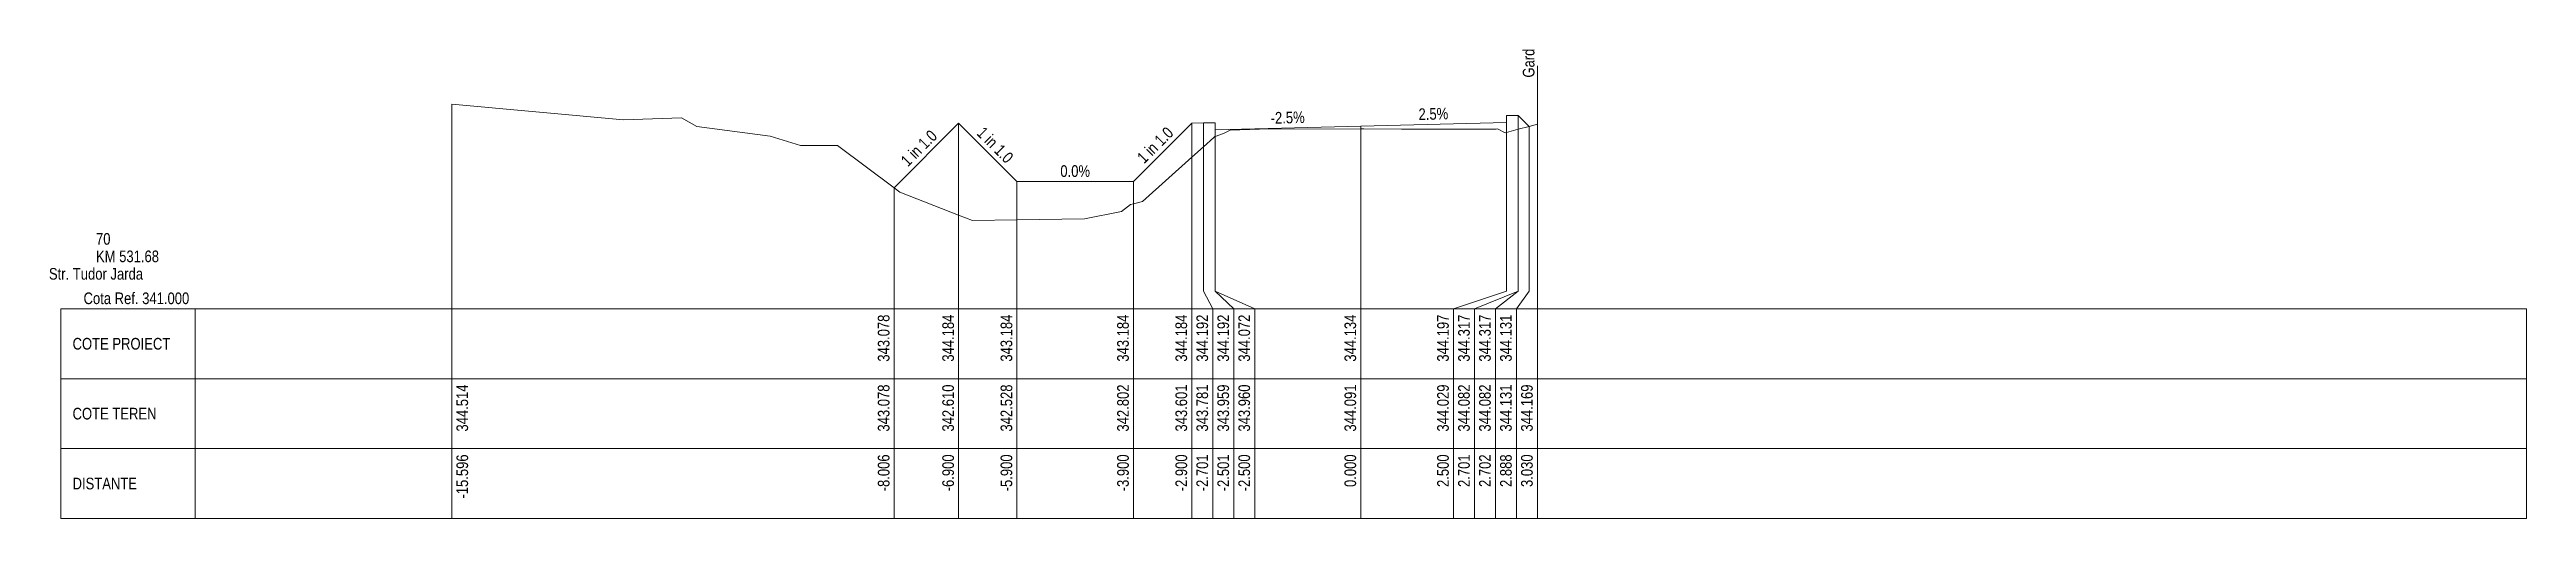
# Model space of a CAD drawing. Extents: x 1 to 634, y 0 to 594.
# Drawn here: x 43.5 to 86, y 68.2 to 76.25 of the extents above; entities that cross this region are included whole.
import ezdxf
from ezdxf.enums import TextEntityAlignment as Align

# ---------------------------------------------------------------- set-up
doc = ezdxf.new("R2010")
doc.units = 0
doc.header["$MEASUREMENT"] = 0
doc.layers.add('ARD-No Plot', color=1, linetype='Continuous', lineweight=0, plot=False)
for name, color, linetype, lineweight in [('DESIGN-TEXT', 7, 'Continuous', 0), ('EXISTING-TEXT', 7, 'Continuous', 0), ('LINES', 7, 'Continuous', 0), ('Text', 7, 'Continuous', 0), ('X-RL', 7, 'Continuous', 0), ('XPLOT-DESIGN', 5, 'Continuous', 0), ('XPLOT-EXISTING', 3, 'Continuous', 0), ('XPLOT-GRADE', 7, 'Continuous', 0), ('XPLOT-KM', 7, 'Continuous', 0), ('XPLOT-TITLE', 7, 'Continuous', 0)]:
    doc.layers.add(name, color=color, linetype=linetype, lineweight=lineweight)
doc.styles.add('$0$$0$Arial', font='arial.ttf', dxfattribs={"width": 0.8})

msp = doc.modelspace()

# ---------------------------------------------------------------- texts
at = {"layer": 'ARD-No Plot', "style": '$0$$0$Arial', "width": 0.8}
msp.add_text('Str. Tudor Jarda', height=0.2, dxfattribs=at).set_placement((44.3, 72.3), align=Align.CENTER)
at = {"layer": 'DESIGN-TEXT', "style": '$0$$0$Arial', "width": 0.8}
for s, p in [('343.078', (57.914, 71.7)), ('344.184', (59.02, 71.7)), ('343.184', (60.02, 71.7)), ('343.184', (62.02, 71.7)), ('344.184', (63.02, 71.7)), ('344.192', (63.38, 71.7)), ('344.192', (63.74, 71.7)), ('344.072', (64.1, 71.7)), ('344.134', (65.92, 71.7)), ('344.197', (67.51, 71.7)), ('344.317', (67.87, 71.7)), ('344.317', (68.23, 71.7)), ('344.131', (68.59, 71.7))]:
    msp.add_text(s, height=0.2, rotation=90, dxfattribs=at).set_placement(p, align=Align.RIGHT)
at = {"layer": 'EXISTING-TEXT', "style": '$0$$0$Arial', "width": 0.8}
for s, p in [('344.514', (50.684, 70.5)), ('343.078', (57.914, 70.5)), ('342.610', (59.02, 70.5)), ('342.528', (60.02, 70.5)), ('342.802', (62.02, 70.5)), ('343.601', (63.02, 70.5)), ('343.781', (63.38, 70.5)), ('343.959', (63.74, 70.5)), ('343.960', (64.1, 70.5)), ('344.091', (65.92, 70.5)), ('344.091', (65.92, 70.5)), ('344.029', (67.51, 70.5)), ('344.082', (67.87, 70.5)), ('344.082', (68.23, 70.5)), ('344.131', (68.59, 70.5)), ('344.169', (68.95, 70.5))]:
    msp.add_text(s, height=0.2, rotation=90, dxfattribs=at).set_placement(p, align=Align.RIGHT)
at = {"layer": 'Text', "style": '$0$$0$Arial', "width": 0.8}
msp.add_text('Gard', height=0.2, rotation=90, dxfattribs=at).set_placement((68.98, 75.769))
for s, p in [('-15.596', (50.684, 69.3)), ('-15.596', (50.684, 69.3)), ('-8.006', (57.914, 69.3)), ('-8.006', (57.914, 69.3)), ('-8.006', (57.914, 69.3)), ('-6.900', (59.02, 69.3)), ('-6.900', (59.02, 69.3)), ('-6.900', (59.02, 69.3)), ('-5.900', (60.02, 69.3)), ('-5.900', (60.02, 69.3)), ('-5.900', (60.02, 69.3)), ('-3.900', (62.02, 69.3)), ('-3.900', (62.02, 69.3)), ('-3.900', (62.02, 69.3)), ('-2.900', (63.02, 69.3)), ('-2.900', (63.02, 69.3)), ('-2.900', (63.02, 69.3)), ('-2.701', (63.38, 69.3)), ('-2.701', (63.38, 69.3)), ('-2.701', (63.38, 69.3)), ('-2.501', (63.74, 69.3)), ('-2.501', (63.74, 69.3)), ('-2.501', (63.74, 69.3)), ('-2.500', (64.1, 69.3)), ('-2.500', (64.1, 69.3)), ('-2.500', (64.1, 69.3)), ('0.000', (65.92, 69.3)), ('0.000', (65.92, 69.3)), ('0.000', (65.92, 69.3)), ('2.500', (67.51, 69.3)), ('2.500', (67.51, 69.3)), ('2.500', (67.51, 69.3)), ('2.701', (67.87, 69.3)), ('2.701', (67.87, 69.3)), ('2.701', (67.87, 69.3)), ('2.702', (68.23, 69.3)), ('2.702', (68.23, 69.3)), ('2.702', (68.23, 69.3)), ('2.888', (68.59, 69.3)), ('2.888', (68.59, 69.3)), ('2.888', (68.59, 69.3)), ('3.030', (68.95, 69.3)), ('3.030', (68.95, 69.3))]:
    msp.add_text(s, height=0.2, rotation=90, dxfattribs=at).set_placement(p, align=Align.RIGHT)
at = {"layer": 'X-RL', "style": '$0$$0$Arial', "width": 0.8}
msp.add_text('Cota Ref. 341.000', height=0.2, dxfattribs=at).set_placement((45.9, 71.88), align=Align.RIGHT)
at = {"layer": 'XPLOT-GRADE', "style": '$0$$0$Arial', "width": 0.8}
for s, rotation, p in [('2.5%', 1.4321, (67.248, 75.046)), ('1 in 1.0', 45, (58.49, 74.487)), ('1 in 1.0', 315, (59.657, 74.54)), ('1 in 1.0', 45, (62.543, 74.54)), ('-2.5%', 1.4321, (64.748, 74.983)), ('0.0%', 0, (61.1, 74.064))]:
    msp.add_text(s, height=0.2, rotation=rotation, dxfattribs=at).set_placement(p, align=Align.CENTER)
at = {"layer": 'XPLOT-KM', "style": '$0$$0$Arial', "width": 0.8}
for s, p in [('70', (44.3, 72.9)), ('KM 531.68', (44.3, 72.6))]:
    msp.add_text(s, height=0.2, dxfattribs=at).set_placement(p)
at = {"layer": 'XPLOT-TITLE', "style": '$0$$0$Arial', "width": 0.8}
for s, p in [('COTE PROIECT', (43.898, 71.1)), ('COTE TEREN', (43.898, 69.9)), ('DISTANTE', (43.898, 68.7))]:
    msp.add_text(s, height=0.2, dxfattribs=at).set_placement(p)

# ---------------------------------------------------------------- linework, layer by layer
at = {"layer": 'LINES'}
for p, q in [((69.03, 75.969), (69.03, 73.969)), ((50.404, 72.1), (50.404, 75.314)), ((50.404, 72.1), (50.404, 75.314)), ((59.1, 72.1), (59.1, 74.984)), ((59.1, 72.1), (59.1, 74.984)), ((59.1, 72.1), (59.1, 74.984)), ((63.1, 72.1), (63.1, 74.984)), ((63.1, 72.1), (63.1, 74.984)), ((63.1, 72.1), (63.1, 74.984)), ((63.299, 72.1), (63.299, 74.992)), ((63.299, 72.1), (63.299, 74.992)), ((63.299, 72.1), (63.299, 74.992)), ((63.499, 72.1), (63.499, 74.992)), ((63.499, 72.1), (63.499, 74.992)), ((63.499, 72.1), (63.499, 74.992)), ((63.5, 72.1), (63.5, 74.872)), ((63.5, 72.1), (63.5, 74.872)), ((63.5, 72.1), (63.5, 74.872)), ((66, 72.1), (66, 74.934)), ((66, 72.1), (66, 74.934)), ((66, 72.1), (66, 74.934)), ((68.5, 72.1), (68.5, 74.997)), ((68.5, 72.1), (68.5, 74.997)), ((68.5, 72.1), (68.5, 74.997)), ((68.701, 72.1), (68.701, 75.117)), ((68.701, 72.1), (68.701, 75.117)), ((68.701, 72.1), (68.701, 75.117)), ((68.702, 72.1), (68.702, 75.117)), ((68.702, 72.1), (68.702, 75.117)), ((68.702, 72.1), (68.702, 75.117)), ((68.888, 72.1), (68.888, 74.931)), ((68.888, 72.1), (68.888, 74.931)), ((68.888, 72.1), (68.888, 74.931)), ((69.03, 72.1), (69.03, 74.969)), ((69.03, 72.1), (69.03, 74.969)), ((60.1, 72.1), (60.1, 73.984)), ((60.1, 72.1), (60.1, 73.984)), ((60.1, 72.1), (60.1, 73.984)), ((62.1, 72.1), (62.1, 73.984)), ((62.1, 72.1), (62.1, 73.984)), ((62.1, 72.1), (62.1, 73.984)), ((57.994, 72.1), (57.994, 73.878)), ((57.994, 72.1), (57.994, 73.878)), ((57.994, 72.1), (57.994, 73.878)), ((50.404, 71.8), (50.404, 72.1)), ((50.404, 71.8), (50.404, 72.1)), ((57.994, 71.8), (57.994, 72.1)), ((57.994, 71.8), (57.994, 72.1)), ((57.994, 71.8), (57.994, 72.1)), ((59.1, 71.8), (59.1, 72.1)), ((59.1, 71.8), (59.1, 72.1)), ((59.1, 71.8), (59.1, 72.1)), ((60.1, 71.8), (60.1, 72.1)), ((60.1, 71.8), (60.1, 72.1)), ((60.1, 71.8), (60.1, 72.1)), ((62.1, 71.8), (62.1, 72.1)), ((62.1, 71.8), (62.1, 72.1)), ((62.1, 71.8), (62.1, 72.1)), ((63.1, 71.8), (63.1, 72.1)), ((63.1, 71.8), (63.1, 72.1)), ((63.1, 71.8), (63.1, 72.1)), ((63.46, 71.8), (63.299, 72.1)), ((63.46, 71.8), (63.299, 72.1)), ((63.46, 71.8), (63.299, 72.1)), ((63.82, 71.8), (63.499, 72.1)), ((63.82, 71.8), (63.499, 72.1)), ((63.82, 71.8), (63.499, 72.1)), ((64.18, 71.8), (63.5, 72.1)), ((64.18, 71.8), (63.5, 72.1)), ((64.18, 71.8), (63.5, 72.1)), ((66, 71.8), (66, 72.1)), ((66, 71.8), (66, 72.1)), ((66, 71.8), (66, 72.1)), ((67.59, 71.8), (68.5, 72.1)), ((67.59, 71.8), (68.5, 72.1)), ((67.59, 71.8), (68.5, 72.1)), ((67.95, 71.8), (68.701, 72.1)), ((67.95, 71.8), (68.701, 72.1)), ((67.95, 71.8), (68.701, 72.1)), ((68.31, 71.8), (68.702, 72.1)), ((68.31, 71.8), (68.702, 72.1)), ((68.31, 71.8), (68.702, 72.1)), ((68.67, 71.8), (68.888, 72.1)), ((68.67, 71.8), (68.888, 72.1)), ((68.67, 71.8), (68.888, 72.1)), ((69.03, 71.8), (69.03, 72.1)), ((69.03, 71.8), (69.03, 72.1)), ((43.698, 70.6), (43.698, 71.8)), ((43.698, 71.8), (46, 71.8)), ((46, 68.2), (46, 71.8)), ((46, 71.8), (86, 71.8)), ((50.404, 68.2), (50.404, 71.8)), ((50.404, 68.2), (50.404, 71.8)), ((57.994, 68.2), (57.994, 71.8)), ((57.994, 68.2), (57.994, 71.8)), ((57.994, 68.2), (57.994, 71.8)), ((59.1, 68.2), (59.1, 71.8)), ((59.1, 68.2), (59.1, 71.8)), ((59.1, 68.2), (59.1, 71.8)), ((60.1, 68.2), (60.1, 71.8)), ((60.1, 68.2), (60.1, 71.8)), ((60.1, 68.2), (60.1, 71.8)), ((62.1, 68.2), (62.1, 71.8)), ((62.1, 68.2), (62.1, 71.8)), ((62.1, 68.2), (62.1, 71.8)), ((63.1, 68.2), (63.1, 71.8)), ((63.1, 68.2), (63.1, 71.8)), ((63.1, 68.2), (63.1, 71.8)), ((63.46, 68.2), (63.46, 71.8)), ((63.46, 68.2), (63.46, 71.8)), ((63.46, 68.2), (63.46, 71.8)), ((63.82, 68.2), (63.82, 71.8)), ((63.82, 68.2), (63.82, 71.8)), ((63.82, 68.2), (63.82, 71.8)), ((64.18, 68.2), (64.18, 71.8)), ((64.18, 68.2), (64.18, 71.8)), ((64.18, 68.2), (64.18, 71.8)), ((66, 68.2), (66, 71.8)), ((66, 68.2), (66, 71.8)), ((66, 68.2), (66, 71.8)), ((67.59, 68.2), (67.59, 71.8)), ((67.59, 68.2), (67.59, 71.8)), ((67.59, 68.2), (67.59, 71.8)), ((67.95, 68.2), (67.95, 71.8)), ((67.95, 68.2), (67.95, 71.8)), ((67.95, 68.2), (67.95, 71.8)), ((68.31, 68.2), (68.31, 71.8)), ((68.31, 68.2), (68.31, 71.8)), ((68.31, 68.2), (68.31, 71.8)), ((68.67, 68.2), (68.67, 71.8)), ((68.67, 68.2), (68.67, 71.8)), ((68.67, 68.2), (68.67, 71.8)), ((69.03, 68.2), (69.03, 71.8)), ((69.03, 68.2), (69.03, 71.8)), ((86, 68.2), (86, 71.8)), ((43.698, 69.4), (43.698, 70.6)), ((43.698, 70.6), (46, 70.6)), ((46, 70.6), (43.698, 70.6)), ((46, 70.6), (86, 70.6)), ((43.698, 68.2), (43.698, 69.4)), ((43.698, 69.4), (46, 69.4)), ((46, 69.4), (43.698, 69.4)), ((46, 69.4), (86, 69.4)), ((46, 68.2), (43.698, 68.2)), ((46, 68.2), (86, 68.2))]:
    msp.add_line(p, q, dxfattribs=at)
at = {"layer": 'XPLOT-DESIGN'}
for p, q in [((57.994, 73.878), (59.1, 74.984)), ((59.1, 74.984), (60.1, 73.984)), ((62.1, 73.984), (63.1, 74.984)), ((63.1, 74.984), (63.299, 74.992)), ((63.299, 74.992), (63.499, 74.992)), ((63.499, 74.992), (63.5, 74.872)), ((63.5, 74.872), (66, 74.934)), ((66, 74.934), (68.5, 74.997)), ((68.5, 74.997), (68.501, 75.117)), ((68.501, 75.117), (68.701, 75.117)), ((68.701, 75.117), (68.702, 75.117)), ((68.702, 75.117), (68.888, 74.931)), ((60.1, 73.984), (62.1, 73.984))]:
    msp.add_line(p, q, dxfattribs=at)
at = {"layer": 'XPLOT-EXISTING'}
for p, q in [((50.404, 75.314), (53.352, 75.044)), ((53.352, 75.044), (54.345, 75.077)), ((54.345, 75.077), (54.61, 74.927)), ((54.61, 74.927), (55.869, 74.764)), ((63.5, 74.76), (63.644, 74.807)), ((63.644, 74.807), (63.761, 74.865)), ((63.761, 74.865), (64.262, 74.886)), ((64.262, 74.886), (66, 74.891)), ((66, 74.891), (66, 74.891)), ((66, 74.891), (66.05, 74.891)), ((66.05, 74.891), (66.699, 74.881)), ((66.699, 74.881), (68.322, 74.886)), ((68.322, 74.886), (68.345, 74.891)), ((68.345, 74.891), (68.476, 74.822)), ((68.476, 74.822), (68.5, 74.829)), ((68.5, 74.829), (68.701, 74.882)), ((68.701, 74.882), (68.702, 74.882)), ((68.702, 74.882), (68.888, 74.931)), ((68.888, 74.931), (69.03, 74.969)), ((55.869, 74.764), (56.385, 74.602)), ((56.385, 74.602), (57.023, 74.605)), ((57.023, 74.605), (57.994, 73.878)), ((62.254, 73.639), (63.1, 74.401)), ((63.1, 74.401), (63.299, 74.581)), ((63.299, 74.581), (63.477, 74.741)), ((63.477, 74.741), (63.496, 74.758)), ((63.496, 74.758), (63.499, 74.759)), ((63.499, 74.759), (63.5, 74.76)), ((57.994, 73.878), (58.092, 73.804)), ((58.092, 73.804), (59.1, 73.41)), ((61.893, 73.469), (62.05, 73.59)), ((62.05, 73.59), (62.1, 73.602)), ((62.1, 73.602), (62.254, 73.639)), ((59.1, 73.41), (59.337, 73.318)), ((59.337, 73.318), (60.1, 73.328)), ((60.1, 73.328), (61.261, 73.343)), ((61.261, 73.343), (61.893, 73.469))]:
    msp.add_line(p, q, dxfattribs=at)

msp.set_redraw_order([(e.dxf.handle, doc.entitydb.next_handle()) for e in msp.query("TEXT MTEXT ATTDEF DIMENSION ARC_DIMENSION")])  # texts and dimensions are drawn at this point

doc.saveas('drawing.dxf')
